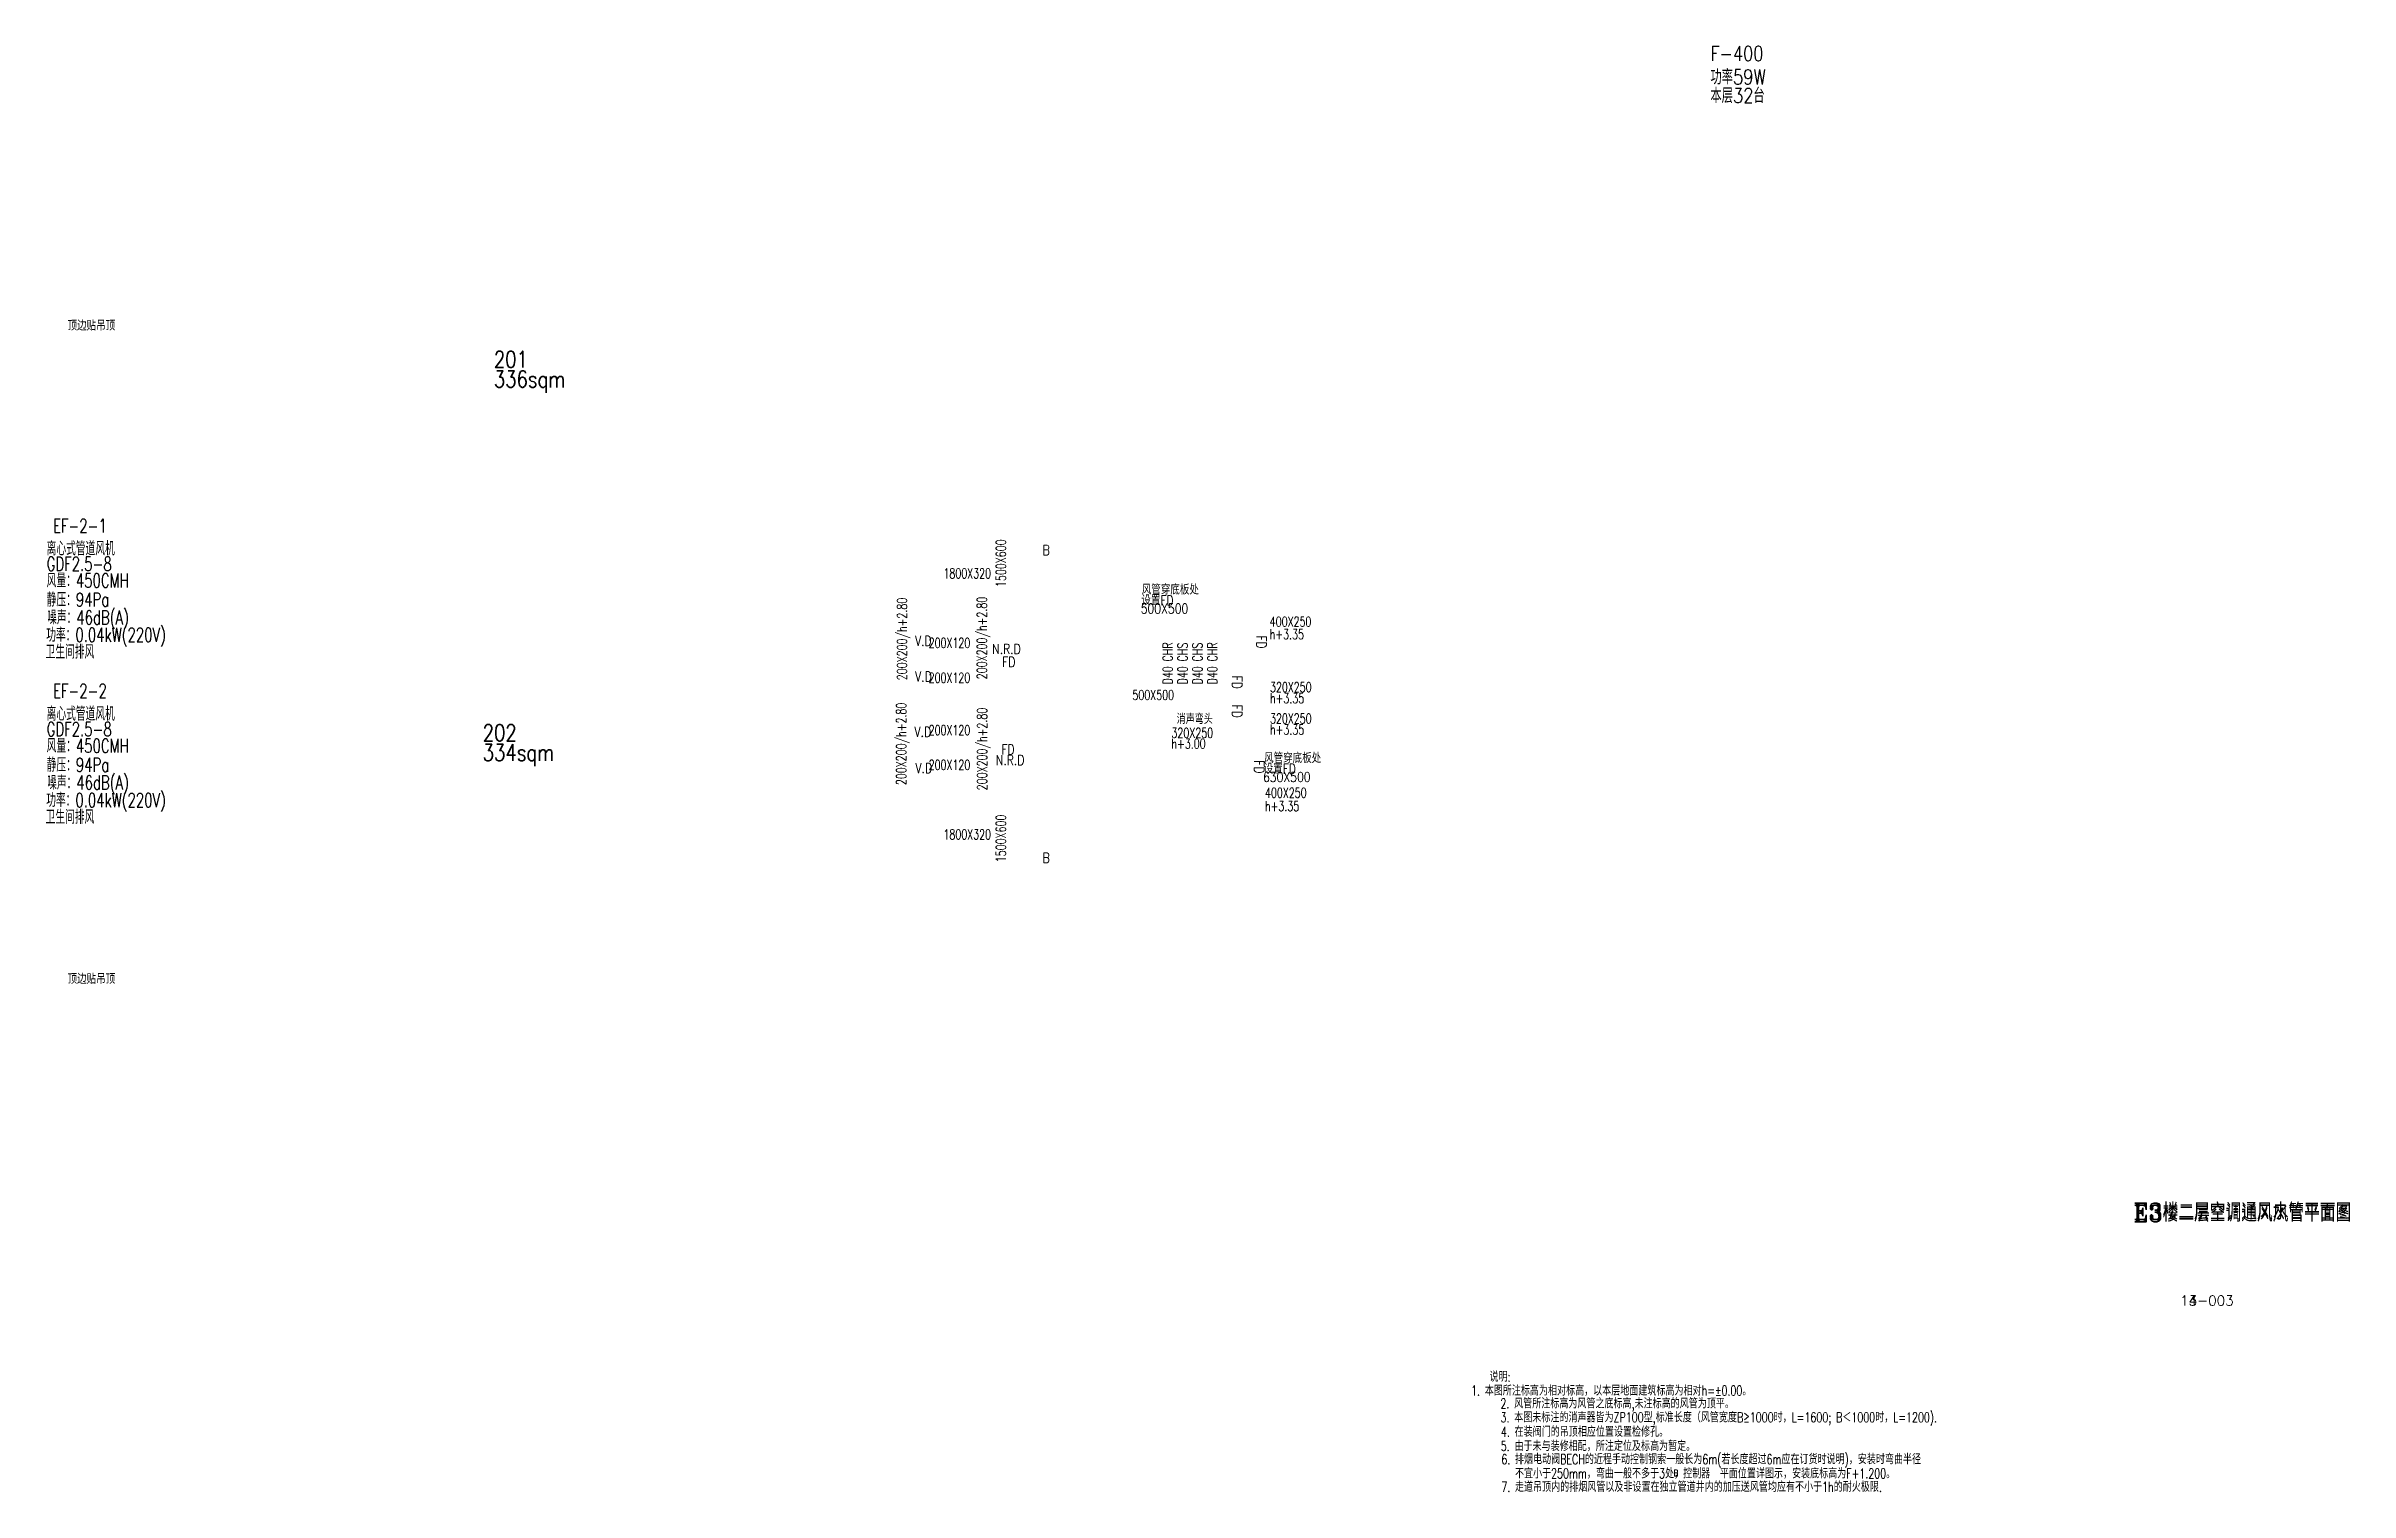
# Model space of a CAD drawing. Extents: x 100209 to 710499, y -54259 to 207392.
# Drawn here: x 460634 to 530262, y 156173 to 199862 of the extents above; entities that cross this region are included whole.
import ezdxf
from ezdxf.enums import TextEntityAlignment as Align

# ---------------------------------------------------------------- set-up
doc = ezdxf.new("R2010")
doc.units = 0
doc.header["$LTSCALE"] = 10
doc.header["$MEASUREMENT"] = 0
for name, color, linetype in [('HVAC-A-DIM', 3, 'Continuous'), ('HVAC-A-DIN', 3, 'Continuous'), ('HVAC-VALVE', 2, 'Continuous'), ('HVAC-W-DIN', 3, 'Continuous'), ('HVAC-XF', 1, 'Continuous'), ('HVAC-XF-DIN', 3, 'Continuous')]:
    doc.layers.add(name, color=color, linetype=linetype)
doc.layers.add('HVAC-CAL', color=2, linetype='Continuous', plot=False)
doc.layers.add('HVAC-提资-电', color=101, linetype='Continuous', plot=False)
doc.styles.add('HZF', font='tj-romans.shx', dxfattribs={"width": 0.7, "bigfont": 'tj-hztxt.shx'})
doc.styles.add('M-TEXT1', font='tj-romans1.shx', dxfattribs={"width": 0.8, "bigfont": 'tj-hztxt.shx'})
doc.styles.add('TKZ1_tjhts.shx', font='tjromant.shx', dxfattribs={"bigfont": 'tjhts.shx'})

msp = doc.modelspace()

# ---------------------------------------------------------------- texts
at = {"layer": 'HVAC-A-DIM', "style": 'HZF', "width": 0.7}
for s, p in [('EF-2-1', (460844, 185159)), ('离心式管道风机', (460652, 184469)), ('风量：450CMH', (460652, 183504)), ('GDF2.5-8', (460652, 184004)), ('静压：94Pa', (460652, 182925)), ('噪声：46dB(A)', (460666, 182388)), ('卫生间排风', (460620, 181349)), ('功率：0.04kW(220V)', (460638, 181861)), ('EF-2-2', (460844, 180167)), ('离心式管道风机', (460652, 179476)), ('风量：450CMH', (460652, 178511)), ('GDF2.5-8', (460652, 179011)), ('静压：94Pa', (460652, 177933)), ('噪声：46dB(A)', (460666, 177396)), ('功率：0.04kW(220V)', (460638, 176869)), ('卫生间排风', (460620, 176357))]:
    msp.add_text(s, height=420, dxfattribs=at).set_placement(p)
at = {"layer": 'HVAC-A-DIN', "style": 'HZF', "width": 0.7}
for s, p in [('1500X600', (489491, 183515)), ('200X200/h+2.80', (486503, 180700)), ('200X200/h+2.80', (488917, 180728)), ('200X200/h+2.80', (486479, 177530)), ('200X200/h+2.80', (488922, 177375)), ('1500X600', (489490, 175200))]:
    msp.add_text(s, height=300, rotation=90, dxfattribs=at).set_placement(p, align=Align.MIDDLE_LEFT)
for s, p in [('1800X320', (487754, 183928)), ('200X120', (487307, 181826)), ('200X120', (487307, 180776)), ('500X500', (493465, 180254)), ('200X120', (487307, 179191)), ('200X120', (487307, 178141)), ('1800X320', (487754, 176040))]:
    msp.add_text(s, height=300, dxfattribs=at).set_placement(p, align=Align.MIDDLE_LEFT)
at = {"layer": 'HVAC-A-DIN', "ltscale": 15, "style": 'HZF', "width": 0.7}
for s, p in [('400X250', (497616, 182470)), ('h+3.35', (497616, 182088)), ('320X250', (497623, 180490)), ('消声弯头', (494803, 179529)), ('320X250', (497623, 179542)), ('h+3.35', (497623, 180155)), ('320X250', (494646, 179108)), ('h+3.35', (497623, 179208)), ('h+3.00', (494646, 178782)), ('400X250', (497472, 177299)), ('h+3.35', (497472, 176894))]:
    msp.add_text(s, height=300, dxfattribs=at).set_placement(p, align=Align.MIDDLE_LEFT)
at = {"layer": 'HVAC-A-DIN', "color": 1, "style": 'TKZ1_tjhts.shx'}
for s, height, p in [('E3楼二层空调通风风管平面图', 500, (527012, 164586)), ('13-003', 300, (525939, 161954))]:
    msp.add_text(s, height=height, dxfattribs=at).set_placement(p, align=Align.MIDDLE_CENTER)
at = {"layer": 'HVAC-A-DIN', "style": 'HZF', "width": 0.7}
for s, p in [('说明:', (504257, 159503)), ('2. 风管所注标高为风管之底标高,未注标高的风管为顶平。', (504589, 158695)), ('3. 本图未标注的消声器皆为ZP100型,标准长度（风管宽度B≥1000时，L=1600; B＜1000时，L=1200).', (504591, 158277)), ('4. 在装阀门的吊顶相应位置设置检修孔。', (504602, 157840)), ('5. 由于未与装修相配，所注定位及标高为暂定。', (504600, 157410)), ('6. 排烟电动阀BECH的近程手动控制钢索一般长为6m(若长度超过6m应在订货时说明)，安装时弯曲半径', (504614, 157011)), ('不宜小于250mm，弯曲一般不多于3处，控制器  平面位置详图示，安装底标高为F+1.200。', (505028, 156581)), ('7. 走道吊顶内的排烟风管以及非设置在独立管道井内的加压送风管均应有不小于1h的耐火极限.', (504614, 156176))]:
    msp.add_text(s, height=300, rotation=359.99997, dxfattribs=at).set_placement(p)
msp.add_text('1. 本图所注标高为相对标高，以本层地面建筑标高为相对h=%%P0.00。', height=300, rotation=359.99997, dxfattribs=at).set_placement((507937, 159234), align=Align.MIDDLE_CENTER)
at = {"layer": 'HVAC-A-DIN', "style": 'M-TEXT1', "width": 0.8}
msp.add_text('B', height=193, rotation=360, dxfattribs=at).set_placement((509893, 156741), align=Align.MIDDLE)
at = {"layer": 'HVAC-CAL', "style": 'M-TEXT1', "width": 0.8}
for s, p in [('201', (474167, 190145)), ('336sqm', (474167, 189548)), ('202', (473830, 178862)), ('334sqm', (473830, 178265))]:
    msp.add_text(s, height=500, dxfattribs=at).set_placement(p)
at = {"layer": 'HVAC-VALVE', "style": 'M-TEXT1', "width": 0.8}
for s, p in [('V.D', (487147, 181889)), ('N.R.D', (489660, 181644)), ('V.D', (487151, 180812)), ('V.D', (487132, 179137)), ('N.R.D', (489770, 178287)), ('V.D', (487162, 178044))]:
    msp.add_text(s, height=300, dxfattribs=at).set_placement(p, align=Align.MIDDLE_CENTER)
at = {"layer": 'HVAC-W-DIN', "ltscale": 15, "style": 'M-TEXT1', "width": 0.7}
for s, p in [('D40 CHR', (494681, 180573)), ('D40 CHS', (495131, 180573)), ('D40 CHS', (495581, 180573)), ('D40 CHR', (496031, 180573))]:
    msp.add_text(s, height=300, rotation=90, dxfattribs=at).set_placement(p)
at = {"layer": 'HVAC-W-DIN', "color": 3, "style": 'TKZ1_tjhts.shx'}
for s, height, p in [('E3楼二层空调通风水管平面图', 500, (527012, 164650)), ('14-003', 300, (525939, 161954))]:
    msp.add_text(s, height=height, dxfattribs=at).set_placement(p, align=Align.MIDDLE_CENTER)
at = {"layer": 'HVAC-XF', "style": 'M-TEXT1', "width": 0.8}
for p in [(490752, 184633), (490752, 175333)]:
    msp.add_text('B', height=300, dxfattribs=at).set_placement(p, align=Align.MIDDLE_LEFT)
for p in [(497364, 181855), (496629, 180639), (496629, 179764), (497299, 178080)]:
    msp.add_text('FD', height=300, rotation=270, dxfattribs=at).set_placement(p, align=Align.MIDDLE_CENTER)
for p in [(489729, 181252), (489704, 178607)]:
    msp.add_text('FD', height=300, dxfattribs=at).set_placement(p, align=Align.MIDDLE_CENTER)
at = {"layer": 'HVAC-XF-DIN', "style": 'M-TEXT1', "width": 0.8}
for s, p in [('顶边贴吊顶', (461284, 191416)), ('风管穿底板处', (493748, 183438)), ('风管穿底板处', (497444, 178348)), ('顶边贴吊顶', (461284, 171674))]:
    msp.add_text(s, height=300, dxfattribs=at).set_placement(p, align=Align.MIDDLE_LEFT)
for s, p in [('设置FD', (494224, 183114)), ('500X500', (494435, 182865)), ('630X500', (498132, 177775)), ('设置FD', (497921, 178024))]:
    msp.add_text(s, height=300, dxfattribs=at).set_placement(p, align=Align.MIDDLE_CENTER)
at = {"layer": 'HVAC-提资-电', "style": 'M-TEXT1', "width": 0.8}
for s, p in [('F-400', (510933, 199412, 31)), ('功率59W', (510933, 198702, 31)), ('本层32台', (510933, 198142, 31))]:
    msp.add_text(s, height=450, dxfattribs=at).set_placement(p)

doc.saveas('drawing.dxf')
